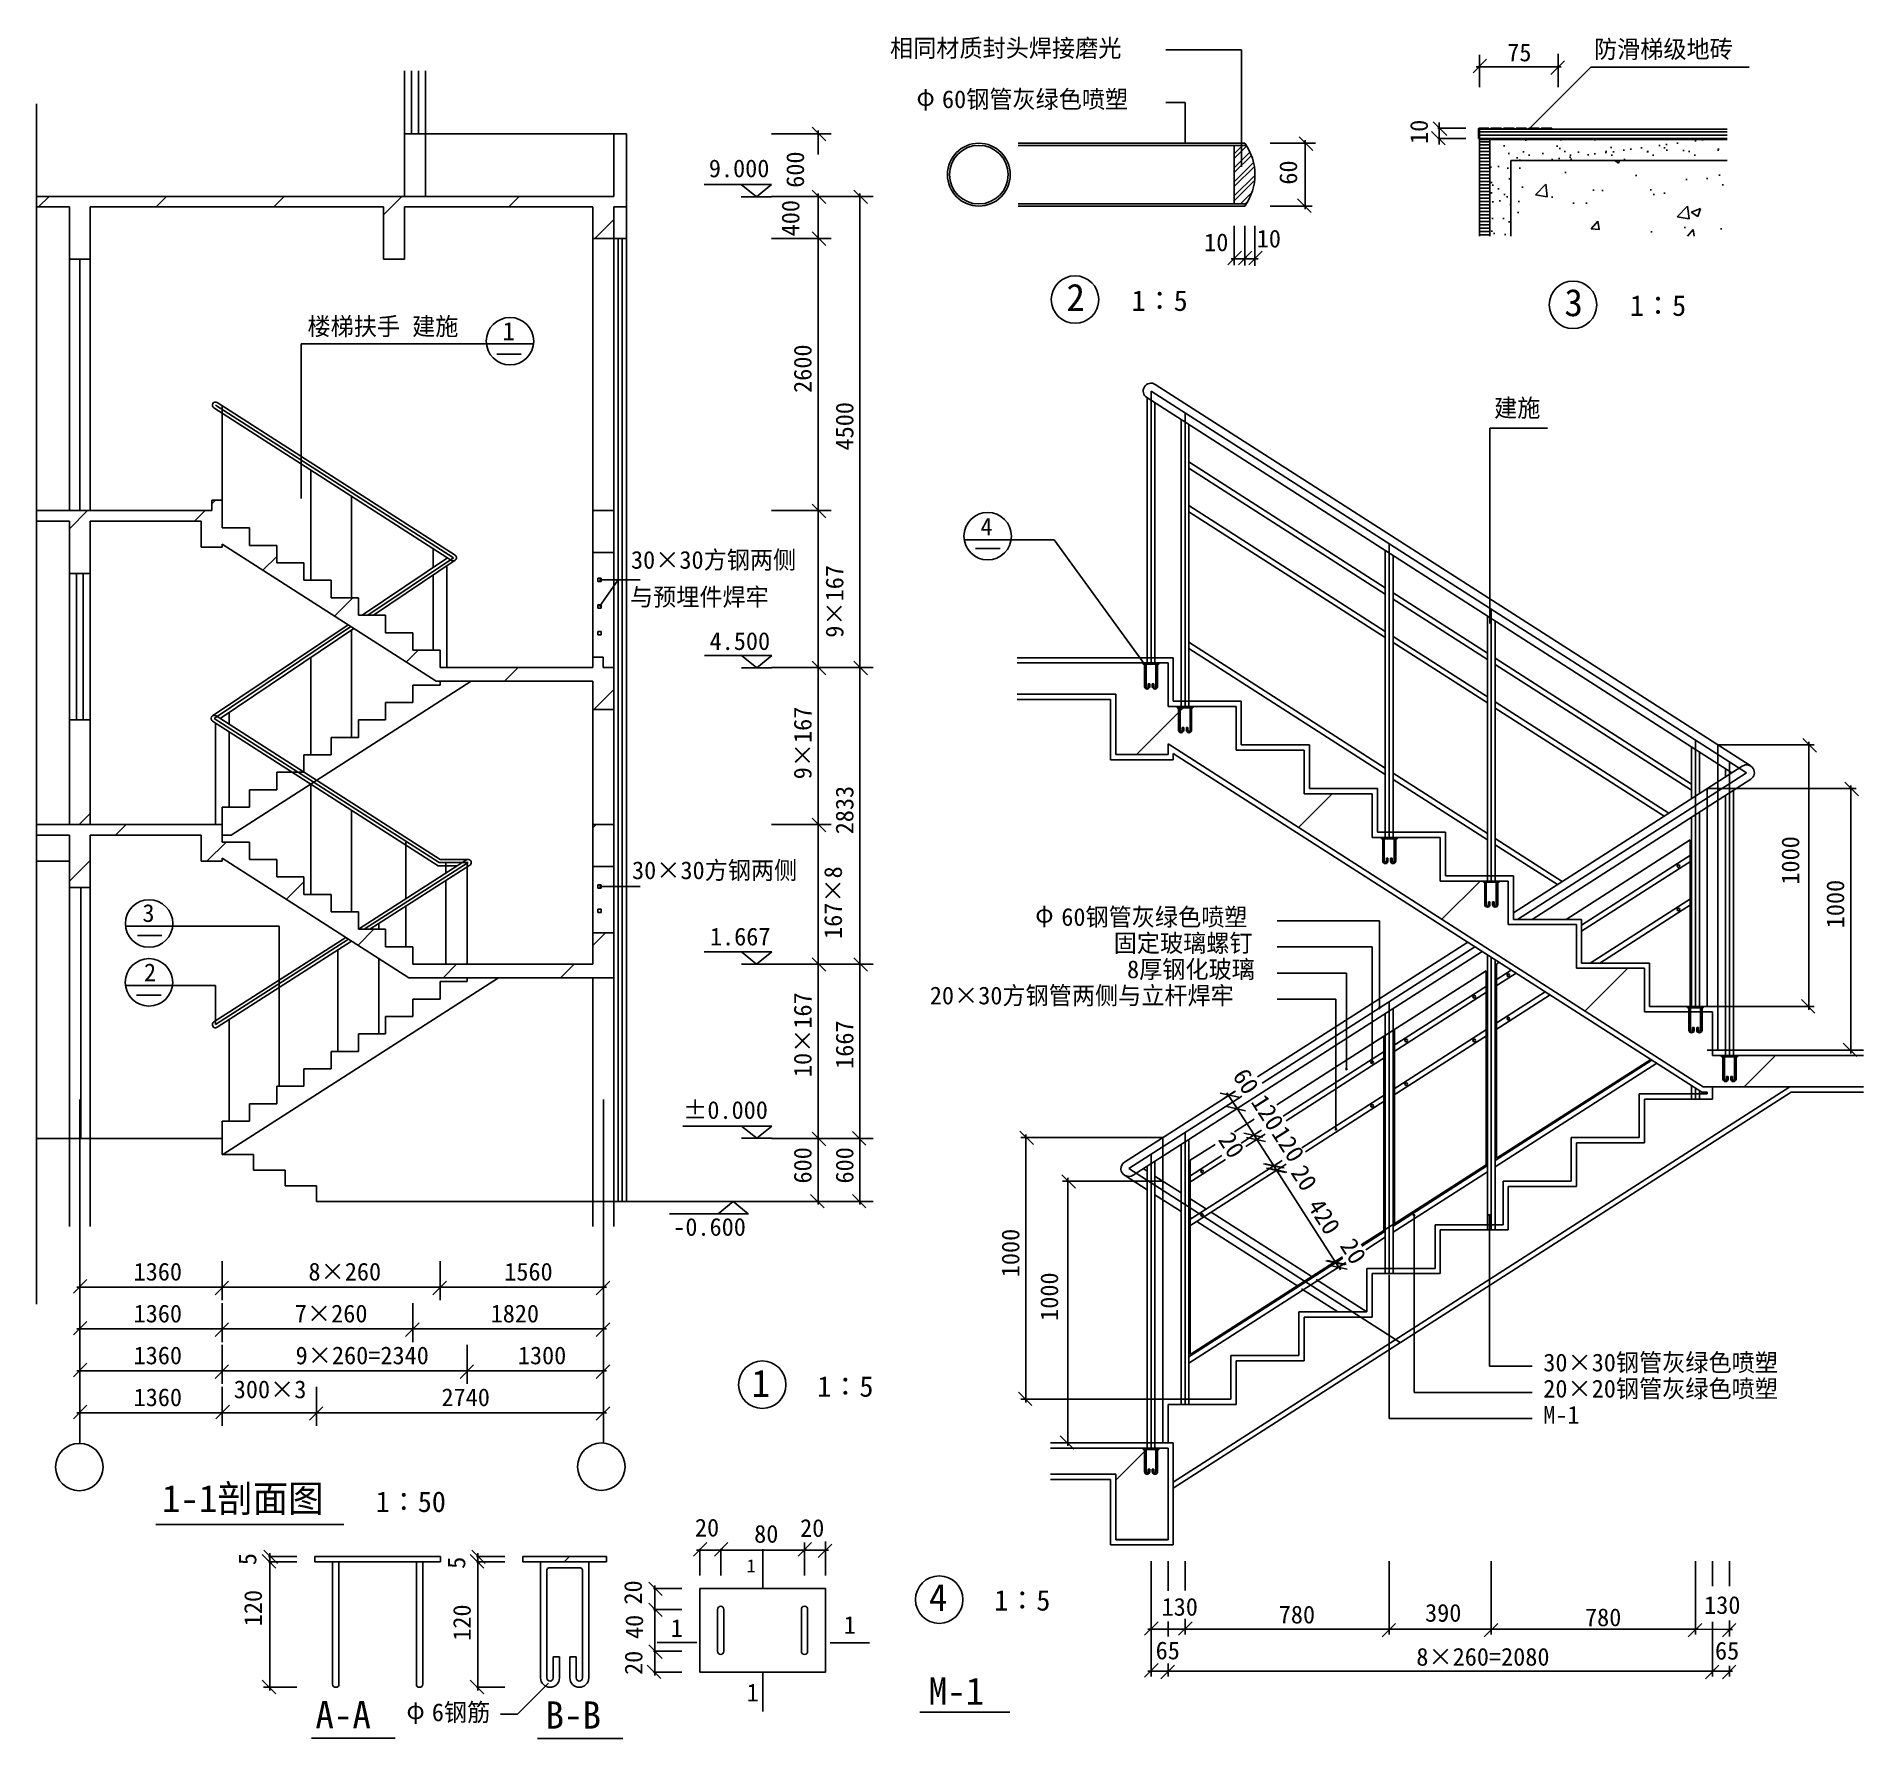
# Model space of a CAD drawing. Header units: metres. Extents: x 1285 to 18734, y 146 to 16403.
import ezdxf

# ---------------------------------------------------------------- set-up
doc = ezdxf.new("R2010")
doc.units = ezdxf.units.M
for name, color, linetype in [('AXIS', 3, 'Continuous'), ('DOTE', 1, 'Continuous'), ('PUB_DIM', 3, 'Continuous'), ('PUB_TEXT', 7, 'Continuous'), ('S_E_STAIR', 4, 'Continuous'), ('S_SURFACE', 6, 'Continuous'), ('WALL', 5, 'Continuous'), ('WINDOW', 2, 'Continuous'), ('填充', 7, 'Continuous'), ('看线', 253, 'Continuous'), ('粉刷线', 6, 'Continuous'), ('预埋件', 30, 'Continuous')]:
    doc.layers.add(name, color=color, linetype=linetype)
pattern_1 = [(45, (0, 0), (-561.266, 561.266), [])]
pattern_2 = [(45, (0, 0), (-1122.53, 1122.53), [])]

msp = doc.modelspace()

# ---------------------------------------------------------------- texts
for s, p in [('75', (15331.31, 16166.31)), ('10', (12436.93, 14352.7)), ('10', (12939.07, 14387.94)), ('1360', (2211.86, 4519.94)), ('8×260', (3881.86, 4519.94)), ('1560', (5751.86, 4519.94)), ('1360', (2211.86, 4119.94)), ('7×260', (3751.86, 4119.94)), ('1820', (5621.86, 4119.94)), ('1360', (2211.86, 3719.94)), ('9×260=2340', (3759.48, 3719.94)), ('1300', (5881.86, 3719.94)), ('300×3', (3168.6, 3395.72)), ('1360', (2211.86, 3319.94)), ('2740', (5152.33, 3319.94)), ('20', (7573.29, 2074.84)), ('80', (8138.92, 2015.33)), ('20', (8577.75, 2071.1))]:
    msp.add_text(s, height=170).set_placement(p)
for s, rotation, p in [('10', 90, (14573.52, 15377.2)), ('600', 90, (8615.53, 14958.15)), ('60', 90, (13324.92, 14988.15)), ('400', 90, (8570.75, 14494.58)), ('2600', 90, (8686.87, 12999.02)), ('4500', 90, (9086.87, 12449.02)), ('9×167', 90, (8991.02, 10660.59)), ('9×167', 90, (8686.87, 9307.94)), ('2833', 90, (9086.87, 8782.52)), ('1000', 90, (18120.77, 8301.71)), ('167×8', 90, (8977.26, 7782.96)), ('1000', 90, (18549.85, 7885.04)), ('10×167', 90, (8686.87, 6463.47)), ('1667', 90, (9086.87, 6542.04)), ('60', 302.66, (12702.42, 6474.77)), ('120', 302.66, (12878.83, 6225.88)), ('20', 302.66, (12564.78, 5865.11)), ('120', 302.66, (13074.57, 5924.61)), ('600', 90, (8686.87, 5446.63)), ('600', 90, (9086.87, 5446.63)), ('20', 302.66, (13257.75, 5551.08)), ('420', 302.66, (13417.4, 5232.12)), ('1000', 90, (10671.88, 4551.64)), ('20', 302.66, (13727.81, 4852.03)), ('1000', 90, (11042.34, 4134.96)), ('5', 90, (3384.28, 1801.05)), ('5', 90, (5379.58, 1766.07)), ('20', 90, (7066.68, 1424.5)), ('120', 90, (3437.93, 1217.55)), ('120', 90, (5432.75, 1078.8)), ('130', 360, (12030.1, 1318.13)), ('780', 360, (13149.28, 1244.39)), ('390', 360, (14546.66, 1260.93)), ('130', 360, (17211.84, 1335.63)), ('40', 90, (7078.62, 1095.51)), ('780', 360, (16074.25, 1218.12)), ('65', 360, (11973.49, 901.58)), ('65', 360, (17315.78, 899.01)), ('20', 90, (7071.97, 752.19)), ('8×260=2080', 360, (14463.18, 840.92))]:
    msp.add_text(s, height=170, rotation=rotation).set_placement(p)
at = {"layer": 'PUB_DIM'}
for s, p in [('9.000', (7706.13, 15058.98)), ('4.500', (7713.05, 10543.25)), ('1.667', (7716.54, 7720.89)), ('%%p0.000', (7460.75, 6063.97)), ('-0.600', (7366, 4947.26))]:
    msp.add_text(s, height=170, dxfattribs=at).set_placement(p)
at = {"layer": 'PUB_TEXT'}
for s, height, p in [('相同材质封头焊接磨光', 170, (9436.53, 16208.29)), ('防滑梯级地砖', 170, (16160.12, 16198.01)), ('φ', 170, (9688.95, 15741.28)), ('60钢管灰绿色喷塑', 170, (9932.72, 15719.25)), ('2', 260, (11121.12, 13781.92)), ('1∶5', 197, (11743.78, 13782.23)), ('3', 260, (15877.57, 13731.76)), ('1∶5', 197, (16504.09, 13734.83)), ('楼梯扶手 建施', 170, (3872.47, 13549.78)), ('1', 175, (5735.11, 13500.76)), ('建施', 170, (15206.08, 12770.04)), ('4', 170, (10300.57, 11636.93)), ('30×30方钢两侧', 170, (6962.25, 11319.26)), ('与预埋件焊牢', 170, (6953.08, 10964.9)), ('30×30方钢两侧', 170, (6972.3, 8354.06)), ('3', 170, (2296.18, 7945.54)), ('φ', 170, (10823.22, 7938.58)), ('60钢管灰绿色喷塑', 170, (11072.29, 7907.85)), ('固定玻璃螺钉', 170, (11573.45, 7657.85)), ('2', 170, (2311.38, 7378.83)), ('8厚钢化玻璃', 170, (11700.21, 7407.85)), ('20×30方钢管两侧与立杆焊牢', 170, (9816.46, 7157.85)), ('30×30钢管灰绿色喷塑', 170, (15675.65, 3652.1)), ('1', 260, (8114.24, 3409)), ('1∶5', 197, (8742.06, 3409.92)), ('20×20钢管灰绿色喷塑', 170, (15675.65, 3402.1)), ('M-1', 170, (15675.65, 3152.1)), ('1-1剖面图', 260, (2481.72, 2307.52)), ('1∶50', 197, (4524.48, 2308.74)), ('1', 125, (8067, 1731.1)), ('4', 260, (9807.91, 1363.38)), ('1∶5', 197, (10431.85, 1367.22)), ('1', 170, (7342.08, 1114.92)), ('1', 170, (8994.83, 1145.43)), ('M-1', 260, (9805.84, 468.08)), ('1', 170, (8067, 499.35)), ('A-A', 260, (3948.05, 242.47)), ('φ', 170, (4817.44, 330.88)), ('6钢筋', 170, (5060.35, 310.84)), ('B-B', 260, (6145.66, 239.83))]:
    msp.add_text(s, height=height, dxfattribs=at).set_placement(p)

# ---------------------------------------------------------------- blocks, each defined once
blk = doc.blocks.new('A$C554C3C67')
at = {"layer": '预埋件'}
for p, q in [((0, 100), (60, 100)), ((0, 95), (0, 100)), ((60, 95), (0, 95)), ((5, 95), (5, 10)), ((11, 95), (11, 10)), ((49, 95), (49, 10)), ((55, 95), (55, 10)), ((60, 100), (60, 95)), ((19, 10), (19, 20)), ((19, 20), (25, 20)), ((25, 10), (25, 20)), ((35, 10), (35, 20)), ((41, 20), (35, 20)), ((41, 10), (41, 20))]:
    blk.add_line(p, q, dxfattribs=at)
for centre, radius in [((15, 10), 10), ((15, 10), 4), ((45, 10), 10), ((45, 10), 4)]:
    blk.add_arc(centre, radius, 180, 0, dxfattribs=at)
blk = doc.blocks.new('_dimx')
blk.add_line((-150, 0), (150, 0))
blk.add_lwpolyline([(-340.73, -363.01), (305.31, 286.02)])

# ---------------------------------------------------------------- hatches: boundary and pattern name
h = msp.add_hatch()
h.set_pattern_fill('ANSI32', scale=100)
h.paths.add_polyline_path([(6729.1, 1834.22), (6729.1, 1884.22), (5929.1, 1884.22), (5929.1, 1834.22)])
at = {"layer": '填充'}
h = msp.add_hatch(dxfattribs=at)
h.set_pattern_fill('AN31C', scale=250)
h.set_pattern_definition(pattern_1)
h.paths.add_polyline_path([(4798.53, 14775.21), (6598.53, 14775.21), (6598.53, 14475.21), (6798.53, 14475.21), (6798.53, 14775.21), (6918.53, 14775.21), (6918.53, 15475.21), (6798.53, 15475.21), (6798.53, 14875.21), (1798.53, 14875.21), (1284.92, 14875.21), (1284.92, 14775.21), (1598.53, 14775.21), (1598.53, 14275.21), (1798.53, 14275.21), (1798.53, 14775.21), (4598.53, 14775.21), (4598.53, 14275.21), (4798.53, 14275.21)])
h = msp.add_hatch(dxfattribs=at)
h.set_pattern_fill('ANSI31', scale=400)
h.paths.add_polyline_path([(4998.53, 15475.21), (4798.53, 15475.21), (4798.53, 14875.21), (4998.53, 14875.21)])
h = msp.add_hatch(dxfattribs=at)
h.set_pattern_fill('ANSI32', scale=10)
h.paths.add_polyline_path([(12724.61, 14803.74), (12838.48, 14803.74, 0.3), (12838.48, 15363.74), (12724.61, 15363.74)])
h = msp.add_hatch(dxfattribs=at)
h.set_pattern_fill('LINE', scale=10)
h.paths.add_polyline_path([(17431.36, 15518.91), (15066.58, 15518.91), (15066.58, 15418.91), (15166.58, 15418.91), (17431.36, 15418.91)])
h = msp.add_hatch(dxfattribs=at)
h.set_pattern_fill('LINE', scale=10)
h.paths.add_polyline_path([(15166.58, 15418.91), (15066.58, 15418.91), (15066.58, 14495.22), (15166.58, 14495.22)])
h = msp.add_hatch(dxfattribs=at)
h.set_pattern_fill('AR-SAND', scale=5)
h.paths.add_polyline_path([(17431.36, 15418.91), (15166.58, 15418.91), (15166.58, 14495.22), (15366.58, 14495.22), (15366.58, 15218.91), (17431.36, 15218.91)])
h = msp.add_hatch(dxfattribs=at)
h.set_pattern_fill('AR-CONC', scale=5)
h.paths.add_polyline_path([(17431.36, 15218.91), (15366.58, 15218.91), (15366.58, 14495.22), (17431.36, 14495.22)])
h = msp.add_hatch(dxfattribs=at)
h.set_pattern_fill('ANSI31', scale=1000)
h.paths.add_polyline_path([(17431.36, 15218.91), (15366.58, 15218.91), (15366.58, 14495.22), (17431.36, 14495.22)])
h = msp.add_hatch(dxfattribs=at)
h.set_pattern_fill('ANSI31', scale=400)
h.paths.add_polyline_path([(6798.53, 14475.21), (6918.53, 14475.21), (6918.53, 14775.21), (6798.53, 14775.21)])
h = msp.add_hatch(dxfattribs=at)
h.set_pattern_fill('AN31C', scale=250)
h.set_pattern_definition(pattern_1)
h.paths.add_polyline_path([(3058.53, 11554.12), (5100.44, 10245.21), (6598.53, 10245.21), (6598.53, 9975.21), (6798.53, 9975.21), (6798.53, 10375.21), (6696.92, 10375.21), (6696.92, 10475.21), (6598.53, 10475.21), (6598.53, 10375.21), (5138.53, 10375.21), (5138.53, 10541.87), (4878.53, 10541.87), (4878.53, 10708.54), (4618.53, 10708.54), (4618.53, 10875.21), (4358.53, 10875.21), (4358.53, 11041.87), (4098.53, 11041.87), (4098.53, 11208.54), (3838.53, 11208.54), (3838.53, 11375.21), (3578.53, 11375.21), (3578.53, 11541.87), (3318.53, 11541.87), (3318.53, 11708.54), (3058.53, 11708.54), (3058.53, 11875.21), (3058.53, 11975.21), (2958.53, 11975.21), (2958.53, 11875.21), (1598.53, 11875.21), (1284.92, 11875.21), (1284.92, 11775.21), (1598.53, 11775.21), (1598.53, 11275.21), (1798.53, 11275.21), (1798.53, 11775.21), (2858.53, 11775.21), (2858.53, 11525.21), (3058.53, 11525.21)])
h = msp.add_hatch(dxfattribs=at)
h.set_pattern_fill('AN31C', scale=250)
h.set_pattern_definition(pattern_1)
h.paths.add_polyline_path([(6798.53, 11875.21), (6598.53, 11875.21), (6598.53, 11475.21), (6798.53, 11475.21)])
h = msp.add_hatch(dxfattribs=at)
h.set_pattern_fill('AN31C', scale=500)
h.set_pattern_definition(pattern_2)
h.paths.add_polyline_path([(14041.85, 8752.98), (14041.85, 9169.66), (13391.85, 9169.66), (13391.85, 9586.33), (12741.85, 9586.33), (12741.85, 10003.01), (12091.85, 10003.01), (12091.85, 10419.68), (10649.86, 10419.68), (10649.86, 10119.68), (11591.85, 10119.68), (11591.85, 9544.68), (12091.85, 9544.68), (12091.85, 9646.66), (17203.95, 6369.61), (18733.83, 6369.61), (18733.83, 6669.61), (17529.35, 6669.61), (17529.35, 6657.11), (17516.85, 6657.11), (17516.85, 6444.61, -1), (17466.85, 6444.61), (17466.85, 6469.61), (17481.85, 6469.61), (17481.85, 6444.61, 1), (17501.85, 6444.61), (17501.85, 6657.11), (17406.85, 6657.11), (17406.85, 6444.61, 1), (17426.85, 6444.61), (17426.85, 6469.61), (17441.85, 6469.61), (17441.85, 6444.61, -1), (17391.85, 6444.61), (17391.85, 6657.11), (17379.35, 6657.11), (17379.35, 6669.61), (17291.85, 6669.61), (17291.85, 7086.28), (16641.85, 7086.28), (16641.85, 7502.96), (15991.85, 7502.96), (15991.85, 7919.63), (15341.85, 7919.63), (15341.85, 8336.31), (14691.85, 8336.31), (14691.85, 8752.98)])
h = msp.add_hatch(dxfattribs=at)
h.set_pattern_fill('ANSI31', scale=400)
h.paths.add_polyline_path([(1598.53, 8875.21), (1798.53, 8875.21), (1798.53, 9875.21), (1598.53, 9875.21)])
h = msp.add_hatch(dxfattribs=at)
h.set_pattern_fill('AN31C', scale=250)
h.set_pattern_definition(pattern_1)
h.paths.add_polyline_path([(3058.53, 8875.21), (1598.53, 8875.21), (1284.92, 8875.21), (1284.92, 8775.21), (1598.53, 8775.21), (1598.53, 8275.21), (1798.53, 8275.21), (1798.53, 8775.21), (2858.53, 8775.21), (2858.53, 8525.21), (3058.53, 8525.21), (3058.53, 8554.18), (4840.44, 7412.21), (6798.53, 7412.21), (6798.53, 7842.21), (6598.53, 7842.21), (6598.53, 7542.21), (4878.53, 7542.21), (4878.53, 7708.83), (4618.53, 7708.83), (4618.53, 7875.46), (4358.53, 7875.46), (4358.53, 8042.08), (4098.53, 8042.08), (4098.53, 8208.71), (3838.53, 8208.71), (3838.53, 8375.33), (3578.53, 8375.33), (3578.53, 8541.96), (3318.53, 8541.96), (3318.53, 8708.58), (3058.53, 8708.58)])
h = msp.add_hatch(dxfattribs=at)
h.set_pattern_fill('AN31C', scale=250)
h.set_pattern_definition(pattern_1)
h.paths.add_polyline_path([(6798.53, 8875.21), (6598.53, 8875.21), (6598.53, 8475.21), (6798.53, 8475.21)])
h = msp.add_hatch(dxfattribs=at)
h.set_pattern_fill('AN31C', scale=500)
h.set_pattern_definition(pattern_2)
h.paths.add_polyline_path([(12091.85, 2919.53), (12004.35, 2919.53), (12004.35, 2907.03), (11991.85, 2907.03), (11991.85, 2694.53, -1), (11941.85, 2694.53), (11941.85, 2719.53), (11956.85, 2719.53), (11956.85, 2694.53, 1), (11976.85, 2694.53), (11976.85, 2907.03), (11881.85, 2907.03), (11881.85, 2694.53, 1), (11901.85, 2694.53), (11901.85, 2719.53), (11916.85, 2719.53), (11916.85, 2694.53, -1), (11866.85, 2694.53), (11866.85, 2907.03), (11854.35, 2907.03), (11854.35, 2919.53), (10970.24, 2919.53), (10970.24, 2669.53), (11591.85, 2669.53), (11591.85, 2044.68), (12091.85, 2044.68)])

# ---------------------------------------------------------------- linework, layer by layer
for p, q in [((10661.1, 15383.74), (12824.61, 15383.74)), ((10661.1, 15363.74), (12838.48, 15363.74)), ((12724.61, 15363.74), (12724.61, 14803.74)), ((15056.36, 15519.12), (15056.36, 15429.06)), ((15056.36, 15429.06), (15066.58, 15429.06)), ((15066.36, 15528.91), (15156.36, 15528.91)), ((15066.58, 15518.91), (15066.58, 14495.22)), ((15066.58, 15518.91), (17431.36, 15518.91)), ((15166.58, 15418.91), (15066.58, 15418.91)), ((15156.36, 15528.91), (15156.36, 15518.91)), ((15166.58, 15418.91), (15166.58, 14495.22)), ((15166.58, 15418.91), (17431.36, 15418.91)), ((15176.36, 15528.91), (15276.36, 15528.91)), ((15176.36, 15528.91), (15176.36, 15518.91)), ((15276.36, 15528.91), (15276.36, 15518.91)), ((15296.36, 15528.91), (15396.36, 15528.91)), ((15296.36, 15528.91), (15296.36, 15518.91)), ((15396.36, 15528.91), (15396.36, 15518.91)), ((15416.36, 15528.91), (15416.36, 15518.91)), ((15416.36, 15528.91), (15516.36, 15528.91)), ((15516.36, 15528.91), (15516.36, 15518.91)), ((15536.36, 15528.91), (15536.36, 15518.91)), ((15536.36, 15528.91), (15636.36, 15528.91)), ((15636.36, 15528.91), (15636.36, 15518.91)), ((15656.36, 15528.91), (15756.36, 15528.91)), ((15656.36, 15528.91), (15656.36, 15518.91)), ((15756.36, 15528.91), (15756.36, 15518.91)), ((15366.58, 15218.91), (17431.36, 15218.91)), ((15366.58, 15218.91), (15366.58, 14495.22)), ((8304.22, 14989.5), (7660.23, 14989.5)), ((8015.32, 14989.51), (8159.77, 14872.62)), ((8015.32, 14872.62), (8304.22, 14872.62)), ((8159.77, 14872.62), (8304.22, 14989.5)), ((10661.1, 14803.74), (12838.48, 14803.74)), ((10661.1, 14783.74), (12824.61, 14783.74)), ((5679.92, 13369.12), (5912.8, 13369.12)), ((10254.25, 11513.07), (10487.12, 11513.07)), ((8307.31, 10490.36), (7663.32, 10490.36)), ((8018.41, 10490.37), (8162.86, 10373.48)), ((8162.86, 10373.48), (8307.31, 10490.36)), ((8018.4, 10373.48), (8307.31, 10373.48)), ((15391.85, 8033.69), (17576.37, 9434.05)), ((15569.87, 7969.63), (17657.32, 9307.77)), ((17416.85, 6669.61), (17416.85, 9153.62)), ((17491.85, 6669.61), (17491.85, 9201.7)), ((17091.85, 7136.28), (17091.85, 8945.28)), ((17166.85, 7136.28), (17166.85, 8993.36)), ((16041.85, 7915.84), (17091.85, 8588.93)), ((16041.85, 7856.45), (17091.85, 8529.54)), ((16124.3, 7552.96), (17091.85, 8173.19)), ((16216.95, 7552.96), (17091.85, 8113.8)), ((2249.5, 7815.77), (2482.38, 7815.77)), ((12946.33, 6466.02), (14953.62, 7752.77)), ((8306.59, 7660.41), (7662.6, 7660.41)), ((8017.69, 7660.41), (8162.14, 7543.53)), ((8017.69, 7543.53), (8306.59, 7543.53)), ((8162.14, 7543.53), (8306.59, 7660.41)), ((11757.32, 5525.64), (15092.59, 7663.68)), ((15141.85, 5002.91), (15141.85, 7632.1)), ((15216.85, 5002.91), (15216.85, 7584.03)), ((14241.85, 6761.97), (15141.85, 7338.91)), ((15216.85, 7386.98), (15370.54, 7485.5)), ((15216.85, 7327.59), (15416.86, 7455.81)), ((2241.07, 7247.21), (2473.95, 7247.21)), ((14241.85, 6702.58), (15141.85, 7279.52)), ((15216.85, 6971.25), (15694.81, 7277.64)), ((15216.85, 6911.85), (15741.13, 7247.94)), ((14166.85, 4586.23), (14166.85, 7070.24)), ((14241.85, 4586.23), (14241.85, 7118.32)), ((14241.85, 6346.23), (15141.85, 6923.17)), ((14241.85, 6286.84), (15141.85, 6863.78)), ((13191.29, 6088.53), (14166.85, 6713.89)), ((13218.68, 6046.69), (14166.85, 6654.5)), ((16713.17, 6624.82), (15216.85, 5665.62)), ((16759.49, 6595.13), (15216.85, 5606.23)), ((11676.37, 5651.93), (12734.75, 6330.39)), ((13370.93, 5787.94), (14166.85, 6298.16)), ((17091.85, 6252.93), (17091.85, 6382.08)), ((17166.85, 6252.93), (17166.85, 6334)), ((13405.78, 5750.89), (14166.85, 6238.76)), ((8307.47, 5995.8), (7456.3, 5995.8)), ((8018.58, 5995.81), (8163.02, 5878.92)), ((8163.02, 5878.92), (8307.47, 5995.8)), ((12790.79, 5831.79), (12983.37, 5955.24)), ((8018.57, 5878.92), (8307.47, 5878.92)), ((12216.85, 3336.21), (12216.85, 5820.22)), ((12291.85, 3336.21), (12291.85, 5868.3)), ((12834.43, 5800.37), (13018.92, 5918.64)), ((11891.85, 2919.53), (11891.85, 5611.88)), ((11966.85, 2919.53), (11966.85, 5659.96)), ((12291.85, 5511.95), (12605.25, 5712.85)), ((12291.85, 5452.56), (12640.19, 5675.86)), ((12291.85, 5096.21), (13182.03, 5666.85)), ((12291.85, 5036.82), (13219.17, 5631.27)), ((15141.85, 5617.55), (14241.85, 5040.61)), ((15141.85, 5558.15), (14241.85, 4981.22)), ((8082.89, 5274.8), (7793.99, 5274.8)), ((7938.44, 5274.8), (7793.99, 5157.92)), ((8082.89, 5157.91), (7938.44, 5274.8)), ((7331.52, 5157.92), (8083.8, 5157.92)), ((14166.85, 4992.53), (13941.49, 4848.07)), ((14166.85, 4933.14), (13980.63, 4813.77)), ((13761.54, 4732.72), (12291.85, 3790.59)), ((13788.96, 4690.9), (12291.85, 3731.2)), ((2424.17, 2188.08), (4219.58, 2188.08)), ((8220.74, 1955.16), (8220.74, 1577.82)), ((3943.01, 1884.22), (5143.01, 1884.22)), ((3943.01, 1884.22), (3943.01, 1834.22)), ((3943.01, 1834.22), (5143.01, 1834.22)), ((4113.01, 664.22), (4113.01, 1834.22)), ((4173.01, 664.22), (4173.01, 1834.22)), ((4913.01, 664.22), (4913.01, 1834.22)), ((4973.01, 664.22), (4973.01, 1834.22)), ((5143.01, 1834.22), (5143.01, 1884.22)), ((5929.1, 1884.22), (6729.1, 1884.22)), ((5929.1, 1884.22), (5929.1, 1834.22)), ((5929.1, 1834.22), (6729.1, 1834.22)), ((6099.1, 724.22), (6099.1, 1834.22)), ((6159.1, 724.22), (6159.1, 1754.22)), ((6179.1, 1774.22), (6479.1, 1774.22)), ((6499.1, 724.22), (6499.1, 1754.22)), ((6559.1, 724.22), (6559.1, 1834.22)), ((6729.1, 1834.22), (6729.1, 1884.22)), ((7619.77, 1578.29), (7619.77, 778.29)), ((8819.77, 1578.29), (7619.77, 1578.29)), ((8819.77, 778.29), (8819.77, 1578.29)), ((7213.03, 1062.01), (7590.37, 1062.01)), ((8864.54, 1060.04), (9241.88, 1060.04)), ((6219.1, 924.22), (6279.1, 924.22)), ((6219.1, 724.22), (6219.1, 924.22)), ((6279.1, 724.22), (6279.1, 924.22)), ((6439.1, 924.22), (6379.1, 924.22)), ((6379.1, 724.22), (6379.1, 924.22)), ((6439.1, 724.22), (6439.1, 924.22)), ((7619.77, 778.29), (8819.77, 778.29)), ((8223.34, 779.33), (8223.34, 401.99)), ((9721.78, 395.58), (10579.61, 395.58)), ((3912.51, 149.25), (4709.38, 149.25)), ((6070.4, 145.62), (6885.41, 145.62))]:
    msp.add_line(p, q)
for centre, radius, start, end in [((12413.39, 15083.74), 509.02, 323.89, 36.11), ((15066.36, 15518.91), 10, 90, 181.2), ((11716.85, 5588.78), 75, 122.66, 302.66), ((6179.1, 1754.22), 20, 90, 180), ((6479.1, 1754.22), 20, 0, 90), ((7819.77, 1378.29), 30, 0, 180), ((8619.77, 1378.29), 30, 0, 180), ((7819.77, 978.29), 30, 180, 0), ((8619.77, 978.29), 30, 180, 0), ((6189.1, 724.22), 90, 180, 0), ((6189.1, 724.22), 30, 180, 0), ((6469.1, 724.22), 90, 180, 0), ((6469.1, 724.22), 30, 180, 0), ((4143.01, 664.22), 30, 180, 0), ((4943.01, 664.22), 30, 180, 0)]:
    msp.add_arc(centre, radius, start, end)
at = {"layer": 'AXIS'}
for p, q in [((1698.53, 4011.02), (1698.53, 3160.36)), ((6698.53, 4011.02), (6698.53, 3160.36))]:
    msp.add_line(p, q, dxfattribs=at)
at = {"layer": 'DOTE'}
for p, q in [((11929.35, 10419.68), (11929.35, 13016.82)), ((11929.35, 13016.82), (17616.85, 9370.91)), ((12254.35, 10003.01), (12254.35, 12808.48)), ((14204.35, 8752.98), (14204.35, 11558.46)), ((15179.35, 8336.31), (15179.35, 10933.44)), ((17129.35, 7136.28), (17129.35, 9675.12)), ((17341.85, 7136.28), (17341.85, 9636.28)), ((17454.35, 6669.61), (17454.35, 9466.79)), ((15430.9, 7969.63), (17616.85, 9370.91)), ((17241.85, 7136.28), (17241.85, 9219.61)), ((12991.63, 6405.97), (15023.1, 7708.22)), ((15179.35, 5002.91), (15179.35, 7608.06)), ((14204.35, 4586.23), (14204.35, 7183.37)), ((17129.35, 6252.93), (17129.35, 6358.04)), ((11716.85, 5588.78), (12796.5, 6280.88)), ((12254.35, 3336.21), (12254.35, 5933.34)), ((12041.85, 3386.21), (12041.85, 5886.21)), ((14307.92, 3927.81), (11716.85, 5588.78)), ((11929.35, 2919.53), (11929.35, 5725.01))]:
    msp.add_line(p, q, dxfattribs=at)
at = {"layer": 'PUB_DIM'}
for p, q in [((15066.36, 15918.91), (15066.36, 16228.6)), ((15816.58, 15918.91), (15816.58, 16237.01)), ((15816.53, 16113.13), (15066.41, 16113.13)), ((14680.67, 15372.31), (14680.67, 15582.34)), ((8305.84, 15475.21), (8874.37, 15475.21)), ((8749.37, 15474.71), (8749.37, 15277.79)), ((13067.28, 15383.74), (13499.57, 15383.74)), ((13400.62, 15383.69), (13400.62, 14783.79)), ((14937.62, 15527.23), (14668.17, 15527.23)), ((14937.62, 15429.06), (14668.17, 15429.06)), ((8305.84, 14875.21), (9274.37, 14875.21)), ((8305.84, 14875.21), (8874.37, 14875.21)), ((8305.84, 14875.21), (8874.37, 14875.21)), ((8749.37, 14875.71), (8749.37, 14895.65)), ((8749.37, 14874.71), (8749.37, 14475.71)), ((9149.37, 14874.71), (9149.37, 10375.71)), ((13067.28, 14783.74), (13467.63, 14783.74)), ((12724.61, 14596.01), (12724.61, 14220.35)), ((12824.61, 14596.01), (12824.61, 14216.24)), ((12824.61, 14596.01), (12824.61, 14216.24)), ((12922.41, 14596.01), (12922.41, 14212.12)), ((8305.84, 14475.21), (8874.37, 14475.21)), ((8305.84, 14475.21), (8874.37, 14475.21)), ((8749.37, 14474.71), (8749.37, 11875.71)), ((12824.56, 14280.32), (12724.66, 14280.32)), ((12922.36, 14280.32), (12824.66, 14280.32)), ((3812.67, 11990.1), (3812.67, 13466.92)), ((3812.67, 13466.92), (5658.29, 13466.92)), ((5158.29, 13466.92), (6031.9, 13466.92)), ((15165.03, 10794.74), (15165.03, 12663.42)), ((15165.03, 12663.42), (15715.27, 12663.42)), ((8305.84, 11875.21), (8874.37, 11875.21)), ((8305.84, 11875.21), (8874.37, 11875.21)), ((8749.37, 11874.71), (8749.37, 10375.71)), ((10143.89, 11594.71), (10643.89, 11594.71)), ((11005.01, 11594.71), (10643.89, 11594.71)), ((11866.85, 10407.18), (11005.01, 11594.71)), ((6661.92, 10958.55), (6838.53, 11212.89)), ((6661.92, 11212.89), (7051.11, 11212.89)), ((8305.84, 10375.21), (9274.37, 10375.21)), ((8305.84, 10375.21), (8874.37, 10375.21)), ((8305.84, 10375.21), (8874.37, 10375.21)), ((8305.84, 10375.21), (9274.37, 10375.21)), ((8749.37, 10374.71), (8749.37, 8875.71)), ((9149.37, 10374.71), (9149.37, 7542.71)), ((17341.99, 9636.28), (18263.08, 9636.28)), ((18213.08, 9636.08), (18213.08, 7136.48)), ((17241.85, 9219.61), (18663.08, 9219.61)), ((18613.08, 9219.41), (18613.08, 6719.81)), ((8305.84, 8875.21), (8874.37, 8875.21)), ((8305.84, 8875.21), (8874.37, 8875.21)), ((8749.37, 8874.71), (8749.37, 7542.71)), ((6661.92, 8284.25), (7051.11, 8284.25)), ((2136.83, 7905.69), (3603.4, 7905.69)), ((3603.4, 6375.31), (3603.4, 7905.69)), ((8305.84, 7542.21), (9274.37, 7542.21)), ((8305.84, 7542.21), (8874.37, 7542.21)), ((8305.84, 7542.21), (8874.37, 7542.21)), ((8305.84, 7542.21), (9274.37, 7542.21)), ((8749.37, 7541.71), (8749.37, 5875.71)), ((9149.37, 7541.71), (9149.37, 5875.71)), ((2136.83, 7337.79), (2993.53, 7337.79)), ((2993.53, 6964.59), (2993.53, 7337.79)), ((17341.99, 7136.28), (18263.08, 7136.28)), ((17241.85, 6719.61), (18663.08, 6719.61)), ((12726.67, 6325.21), (12628.32, 6262.16)), ((12751.26, 6163.03), (12670.52, 6288.98)), ((1698.53, 6249.23), (1698.53, 2970.05)), ((6698.53, 6249.23), (6698.53, 2970.05)), ((12807.62, 6198.93), (12709.27, 6135.88)), ((12807.62, 6198.93), (12709.27, 6135.88)), ((12913.16, 5910.47), (12751.47, 6162.69)), ((12969.53, 5946.37), (12871.17, 5883.32)), ((12969.53, 5946.37), (12871.17, 5883.32)), ((8305.84, 5875.21), (9274.37, 5875.21)), ((8305.84, 5875.21), (9274.37, 5875.21)), ((8305.84, 5875.21), (8874.37, 5875.21)), ((8305.84, 5875.21), (8874.37, 5875.21)), ((8749.37, 5874.71), (8749.37, 5275.71)), ((9149.37, 5874.71), (9149.37, 5275.71)), ((12042.8, 5886.21), (10685.12, 5886.21)), ((10735.12, 5886.01), (10735.12, 3386.41)), ((12996.51, 5904.27), (12898.16, 5841.22)), ((12996.51, 5904.27), (12898.16, 5841.22)), ((12940.14, 5868.38), (12913.37, 5910.13)), ((13102.04, 5615.81), (12940.36, 5868.04)), ((13158.41, 5651.71), (13060.06, 5588.66)), ((13185.4, 5609.62), (13087.04, 5546.57)), ((13185.4, 5609.62), (13087.04, 5546.57)), ((13129.03, 5573.72), (13102.26, 5615.48)), ((12043.15, 5469.53), (11085.12, 5469.53)), ((11135.12, 5469.33), (11135.12, 2969.73)), ((13695.24, 4690.45), (13129.24, 5573.38)), ((7700.67, 5275.21), (8305.84, 5275.21)), ((8305.84, 5275.21), (9274.37, 5275.21)), ((8305.84, 5275.21), (8874.37, 5275.21)), ((13751.6, 4726.35), (13653.25, 4663.3)), ((13751.6, 4726.35), (13653.25, 4663.3)), ((1698.53, 4705.16), (1698.53, 4332.44)), ((3058.53, 4705.16), (3058.53, 4332.44)), ((3058.53, 4705.16), (3058.53, 4332.44)), ((5138.53, 4705.16), (5138.53, 4332.44)), ((5138.53, 4705.16), (5138.53, 4332.44)), ((6698.53, 4705.16), (6698.53, 4332.44)), ((13778.59, 4684.25), (13680.23, 4621.2)), ((13722.22, 4648.36), (13695.45, 4690.11)), ((3058.03, 4457.44), (1699.03, 4457.44)), ((5138.03, 4457.44), (3059.03, 4457.44)), ((6698.03, 4457.44), (5139.03, 4457.44)), ((1698.53, 4305.16), (1698.53, 3932.44)), ((3058.53, 4305.16), (3058.53, 3932.44)), ((3058.53, 4305.16), (3058.53, 3932.44)), ((4878.53, 4305.16), (4878.53, 3932.44)), ((4878.53, 4305.16), (4878.53, 3932.44)), ((6698.53, 4305.16), (6698.53, 3932.44)), ((3058.03, 4057.44), (1699.03, 4057.44)), ((4878.03, 4057.44), (3059.03, 4057.44)), ((6698.03, 4057.44), (4879.03, 4057.44)), ((1698.53, 3905.16), (1698.53, 3532.44)), ((3058.53, 3905.16), (3058.53, 3532.44)), ((3058.53, 3905.16), (3058.53, 3532.44)), ((5398.53, 3905.16), (5398.53, 3532.44)), ((5398.53, 3905.16), (5398.53, 3532.44)), ((6698.53, 3905.16), (6698.53, 3532.44)), ((1698.53, 3505.16), (1698.53, 3132.44)), ((3058.03, 3657.44), (1699.03, 3657.44)), ((3058.53, 3505.16), (3058.53, 3132.44)), ((3058.53, 3505.16), (3058.53, 3132.44)), ((5398.03, 3657.44), (3059.03, 3657.44)), ((3958.53, 3505.16), (3958.53, 3132.44)), ((3958.53, 3505.16), (3958.53, 3132.44)), ((6698.03, 3657.44), (5399.03, 3657.44)), ((6698.53, 3505.16), (6698.53, 3132.44)), ((12042.8, 3386.21), (10685.12, 3386.21)), ((3058.03, 3257.44), (1699.03, 3257.44)), ((3958.03, 3257.44), (3059.03, 3257.44)), ((6698.03, 3257.44), (3959.03, 3257.44)), ((12043.15, 2969.53), (11085.12, 2969.53)), ((7619.77, 1702.32), (7619.77, 1958.18)), ((7619.82, 1945.68), (7819.72, 1945.68)), ((7819.77, 1702.32), (7819.77, 1958.18)), ((7819.77, 1702.32), (7819.77, 1958.18)), ((7819.82, 1945.68), (8619.72, 1945.68)), ((8619.77, 1702.32), (8619.77, 2019.04)), ((8619.77, 1702.32), (8619.77, 1958.18)), ((8619.82, 1945.68), (8819.72, 1945.68)), ((8819.77, 1702.32), (8819.77, 2026.49)), ((3772.57, 1884.22), (3499.74, 1884.22)), ((3772.57, 1834.22), (3499.74, 1834.22)), ((3772.57, 1834.22), (3499.74, 1834.22)), ((3512.24, 1834.27), (3512.24, 1884.17)), ((3512.24, 634.27), (3512.24, 1834.17)), ((5758.66, 1884.22), (5485.83, 1884.22)), ((5758.66, 1834.22), (5485.83, 1834.22)), ((5758.66, 1834.22), (5485.83, 1834.22)), ((5498.33, 1834.27), (5498.33, 1884.17)), ((5498.33, 634.27), (5498.33, 1834.17)), ((11929.35, 1840.78), (11929.32, 738.21)), ((11929.35, 1840.78), (11929.33, 1138.21)), ((12091.81, 1840.78), (12091.81, 1554.76)), ((12254.31, 1840.78), (12254.3, 1557.92)), ((14204.28, 1840.73), (14204.27, 1138.16)), ((14204.28, 1840.73), (14204.27, 1138.16)), ((15179.28, 1840.71), (15179.26, 1138.14)), ((15179.28, 1840.71), (15179.26, 1138.14)), ((17129.25, 1840.67), (17129.23, 1138.1)), ((17129.25, 1840.67), (17129.23, 1138.1)), ((17291.74, 1840.67), (17291.74, 1600.68)), ((17454.15, 1840.67), (17454.14, 1600.68)), ((7449.33, 1578.29), (7176.5, 1578.29)), ((7189, 1378.34), (7189, 1578.24)), ((7449.33, 1378.29), (7176.5, 1378.29)), ((7449.33, 1378.29), (7176.5, 1378.29)), ((7189, 978.34), (7189, 1378.24)), ((12091.8, 1264.05), (12091.8, 1118.54)), ((12254.3, 1288.28), (12254.3, 1138.2)), ((17291.73, 1259.36), (17291.72, 738.09)), ((17454.14, 1271.3), (17454.13, 1120.24)), ((11929.53, 1188.21), (12254.1, 1188.2)), ((12254.5, 1188.2), (14204.07, 1188.16)), ((14204.47, 1188.16), (15179.06, 1188.14)), ((15179.46, 1188.14), (17129.04, 1188.1)), ((17129.44, 1188.1), (17454.13, 1188.09)), ((7449.33, 978.29), (7176.5, 978.29)), ((7449.33, 978.29), (7176.5, 978.29)), ((7189, 778.34), (7189, 978.24)), ((7449.33, 778.29), (7176.5, 778.29)), ((11929.53, 788.21), (12091.59, 788.2)), ((12091.79, 861.96), (12091.79, 738.2)), ((12091.99, 788.2), (17291.52, 788.09)), ((17291.92, 788.09), (17453.93, 788.09)), ((17454.13, 838.9), (17454.13, 738.09)), ((3772.57, 634.22), (3453.76, 634.22)), ((5758.66, 634.22), (5485.83, 634.22))]:
    msp.add_line(p, q, dxfattribs=at)
for centre in [(11203.58, 13890.44), (15960.03, 13840.28), (5806.81, 13492.77), (10369.56, 11630.43), (2359.91, 7930.54), (2358.56, 7368.18), (8216.35, 3525.02), (6679.24, 2741.57), (1693.27, 2738.06), (9906.5, 1471.9)]:
    msp.add_circle(centre, 226.64, dxfattribs=at)
msp.add_arc((17616.85, 9370.91), 75, 302.66, 122.66, dxfattribs=at)
at = {"layer": 'PUB_TEXT'}
for p, q in [((12069.53, 16274.45), (12794.67, 16274.45)), ((12794.67, 15159.24), (12794.67, 16274.45)), ((15546.76, 15528.91), (16128.73, 16110.88)), ((16128.73, 16110.88), (17642.23, 16110.88)), ((12255.86, 15774.45), (12069.53, 15774.45)), ((12255.86, 15383.74), (12255.86, 15774.45)), ((13135.69, 7956.86), (14110.6, 7956.86)), ((14110.6, 7956.86), (14110.6, 7123.27)), ((13135.69, 7706.86), (14041.85, 7706.86)), ((14041.85, 7706.86), (14041.85, 6604.07)), ((13135.69, 7456.86), (13795.68, 7456.86)), ((13795.68, 7456.86), (13795.68, 6540.67)), ((13135.69, 7206.86), (13695.68, 7206.86)), ((13695.68, 7206.86), (13695.68, 5965.67)), ((14442.07, 5143.04), (14442.07, 3451.12)), ((15161.32, 5143.04), (15161.32, 3701.12)), ((14204.35, 4573.73), (14204.35, 3201.12)), ((15569.95, 3701.12), (15161.32, 3701.12)), ((15569.95, 3451.12), (14442.07, 3451.12)), ((15569.95, 3201.12), (14204.35, 3201.12)), ((5878.32, 377.22), (6175.17, 674.33)), ((5714.94, 377.22), (5878.32, 377.22))]:
    msp.add_line(p, q, dxfattribs=at)
for points in [[(14104.04, 7123.27, 1), (14117.16, 7123.27, 1)], [(13789.12, 6540.67, 1), (13802.25, 6540.67, 1)], [(13689.12, 5965.67, 1), (13702.25, 5965.67, 1)], [(14435.51, 5143.04, 1), (14448.64, 5143.04, 1)], [(15154.75, 5143.04, 1), (15167.88, 5143.04, 1)]]:
    msp.add_lwpolyline(points, format="xyb", close=True, dxfattribs=at)
at = {"layer": 'S_E_STAIR'}
for p, q in [((3143.41, 8775.21), (5436.61, 10245.21)), ((4878.53, 10041.87), (4878.53, 10208.54)), ((4878.53, 10208.54), (5138.53, 10208.54)), ((4618.53, 9875.21), (4618.53, 10041.87)), ((4618.53, 10041.87), (4878.53, 10041.87)), ((4358.53, 9708.54), (4358.53, 9875.21)), ((4358.53, 9875.21), (4618.53, 9875.21)), ((4098.53, 9541.87), (4098.53, 9708.54)), ((4098.53, 9708.54), (4358.53, 9708.54)), ((3838.53, 9375.21), (3838.53, 9541.87)), ((3838.53, 9541.87), (4098.53, 9541.87)), ((3578.53, 9208.54), (3578.53, 9375.21)), ((3578.53, 9375.21), (3838.53, 9375.21)), ((3318.53, 9208.54), (3578.53, 9208.54)), ((3318.53, 9041.87), (3318.53, 9208.54)), ((3058.53, 9041.87), (3318.53, 9041.87)), ((3058.53, 8875.21), (3058.53, 9041.87)), ((3143.41, 8775.21), (3058.53, 8775.21)), ((3065.43, 5725.21), (5696.62, 7412.21)), ((5138.53, 7208.81), (5138.53, 7375.51)), ((5138.53, 7375.51), (5398.53, 7375.51)), ((5398.53, 7412.21), (5398.53, 7375.51)), ((4878.53, 7042.11), (4878.53, 7208.81)), ((4878.53, 7208.81), (5138.53, 7208.81)), ((4618.53, 6875.41), (4618.53, 7042.11)), ((4618.53, 7042.11), (4878.53, 7042.11)), ((4358.53, 6708.71), (4358.53, 6875.41)), ((4358.53, 6875.41), (4618.53, 6875.41)), ((4098.53, 6708.71), (4358.53, 6708.71)), ((4098.53, 6542.01), (4098.53, 6708.71)), ((3838.53, 6375.31), (3838.53, 6542.01)), ((3838.53, 6542.01), (4098.53, 6542.01)), ((3578.53, 6208.61), (3578.53, 6375.31)), ((3578.53, 6375.31), (3838.53, 6375.31)), ((3318.53, 6208.61), (3578.53, 6208.61)), ((3318.53, 6041.91), (3318.53, 6208.61)), ((3058.53, 6041.91), (3318.53, 6041.91)), ((3058.53, 5875.21), (3058.53, 6041.91))]:
    msp.add_line(p, q, dxfattribs=at)
at = {"layer": 'S_SURFACE'}
for p, q in [((12141.85, 10469.68), (10649.86, 10469.68)), ((12141.85, 10053.01), (12141.85, 10469.68)), ((11541.85, 10069.68), (10649.86, 10069.68)), ((11541.85, 10069.68), (11541.85, 9494.68)), ((12791.85, 10053.01), (12141.85, 10053.01)), ((12791.85, 9636.33), (12791.85, 10053.01)), ((13441.85, 9636.33), (12791.85, 9636.33)), ((13441.85, 9219.66), (13441.85, 9636.33)), ((11541.85, 9494.68), (12141.85, 9494.68)), ((12141.85, 9555.22), (17189.3, 6319.61)), ((12141.85, 9555.22), (12141.85, 9494.68)), ((14091.85, 9219.66), (13441.85, 9219.66)), ((14091.85, 8802.98), (14091.85, 9219.66)), ((14741.85, 8802.98), (14091.85, 8802.98)), ((14741.85, 8386.31), (14741.85, 8802.98)), ((15391.85, 8386.31), (14741.85, 8386.31)), ((15391.85, 7969.63), (15391.85, 8386.31)), ((16041.85, 7969.63), (15391.85, 7969.63)), ((16041.85, 7552.96), (16041.85, 7969.63)), ((16691.85, 7552.96), (16041.85, 7552.96)), ((16691.85, 7136.28), (16691.85, 7552.96)), ((16691.85, 7136.28), (17341.85, 7136.28)), ((17341.85, 6719.61), (17341.85, 7136.28)), ((17341.85, 6719.61), (18733.83, 6719.61)), ((12141.85, 2535.85), (18044.4, 6319.61)), ((16591.85, 6302.93), (17241.85, 6302.93)), ((16591.85, 5886.26), (16591.85, 6302.93)), ((17189.3, 6319.61), (17241.85, 6319.61)), ((17241.85, 6302.93), (17241.85, 6319.61)), ((18044.4, 6319.61), (18733.83, 6319.61)), ((15941.85, 5886.26), (16591.85, 5886.26)), ((15941.85, 5469.58), (15941.85, 5886.26)), ((15291.85, 5469.58), (15941.85, 5469.58)), ((15291.85, 5052.91), (15291.85, 5469.58)), ((14641.85, 5052.91), (15291.85, 5052.91)), ((14641.85, 4636.23), (14641.85, 5052.91)), ((13991.85, 4219.56), (13991.85, 4636.23)), ((13991.85, 4636.23), (14641.85, 4636.23)), ((13341.85, 4219.56), (13991.85, 4219.56)), ((13341.85, 3802.88), (13341.85, 4219.56)), ((12691.85, 3802.88), (13341.85, 3802.88)), ((12691.85, 3386.21), (12691.85, 3802.88)), ((12041.85, 3386.21), (12691.85, 3386.21)), ((12041.85, 2969.53), (12041.85, 3386.21)), ((10970.24, 2969.53), (12141.85, 2969.53)), ((12141.85, 1994.53), (12141.85, 2969.53)), ((10970.24, 2619.53), (11541.85, 2619.53)), ((11541.85, 2619.53), (11541.85, 1994.53)), ((11541.85, 1994.53), (12141.85, 1994.53))]:
    msp.add_line(p, q, dxfattribs=at)
at = {"layer": 'WALL'}
for p, q in [((4798.53, 15475.21), (4798.53, 14875.21)), ((4998.53, 15475.21), (4798.53, 15475.21)), ((4998.53, 15475.21), (4998.53, 14875.21)), ((6798.53, 15475.21), (6798.53, 14875.21)), ((6798.53, 15475.21), (6918.53, 15475.21)), ((6918.53, 15475.21), (6918.53, 14475.21)), ((1798.53, 14875.21), (1284.92, 14875.21)), ((1798.53, 14875.21), (6798.53, 14875.21)), ((1284.92, 14775.21), (1598.53, 14775.21)), ((1598.53, 14775.21), (1598.53, 14275.21)), ((1798.53, 14775.21), (4598.53, 14775.21)), ((1798.53, 14775.21), (1798.53, 14275.21)), ((4598.53, 14775.21), (4598.53, 14275.21)), ((4798.53, 14775.21), (6598.53, 14775.21)), ((4798.53, 14775.21), (4798.53, 14275.21)), ((6598.53, 14475.21), (6598.53, 14775.21)), ((6798.53, 14775.21), (6918.53, 14775.21)), ((6798.53, 14775.21), (6798.53, 14475.21)), ((6598.53, 14475.21), (6918.53, 14475.21)), ((1798.53, 14275.21), (1598.53, 14275.21)), ((4798.53, 14275.21), (4598.53, 14275.21)), ((5249.57, 11399.42), (2977.34, 12855.98)), ((5281.95, 11449.94), (3009.72, 12906.49)), ((1284.92, 11875.21), (1598.53, 11875.21)), ((2958.53, 11875.21), (1598.53, 11875.21)), ((3058.53, 11708.54), (3058.53, 11875.21)), ((1284.92, 11775.21), (1598.53, 11775.21)), ((1598.53, 11775.21), (1598.53, 11275.21)), ((2858.53, 11775.21), (1798.53, 11775.21)), ((1798.53, 11775.21), (1798.53, 11275.21)), ((2858.53, 11525.21), (2858.53, 11775.21)), ((2858.53, 11525.21), (2858.53, 11775.21)), ((3058.53, 11708.54), (3318.53, 11708.54)), ((3318.53, 11708.54), (3318.53, 11541.87)), ((3058.53, 11525.21), (2858.53, 11525.21)), ((3058.53, 11525.21), (2858.53, 11525.21)), ((3058.53, 11554.12), (5100.44, 10245.21)), ((3058.53, 11525.21), (3058.53, 11554.12)), ((3318.53, 11541.87), (3578.53, 11541.87)), ((3578.53, 11541.87), (3578.53, 11375.21)), ((3578.53, 11375.21), (3838.53, 11375.21)), ((3838.53, 11375.21), (3838.53, 11208.54)), ((4395.67, 10875.21), (5211.12, 11424.07)), ((4503.12, 10875.21), (5282.51, 11399.79)), ((1798.53, 11275.21), (1598.53, 11275.21)), ((3838.53, 11208.54), (4098.53, 11208.54)), ((4098.53, 11208.54), (4098.53, 11041.87)), ((4098.53, 11041.87), (4358.53, 11041.87)), ((4358.53, 11041.87), (4358.53, 10875.21)), ((4358.53, 10875.21), (4618.53, 10875.21)), ((4618.53, 10875.21), (4618.53, 10708.54)), ((2966.07, 9912.98), (4260.04, 10783.92)), ((3037.46, 9888.7), (4315.08, 10748.64)), ((4618.53, 10708.54), (4878.53, 10708.54)), ((4878.53, 10708.54), (4878.53, 10541.87)), ((4878.53, 10541.87), (5138.53, 10541.87)), ((5138.53, 10541.87), (5138.53, 10375.21)), ((6696.92, 10475.21), (6598.53, 10475.21)), ((6598.53, 10475.21), (6598.53, 10375.21)), ((6696.92, 10475.21), (6696.92, 10375.21)), ((6598.53, 10375.21), (5138.53, 10375.21)), ((6798.53, 10375.21), (6696.92, 10375.21)), ((6798.53, 10375.21), (6798.53, 9975.21)), ((10649.86, 10419.68), (12091.85, 10419.68)), ((12091.85, 10419.68), (12091.85, 10003.01)), ((5100.44, 10245.21), (6598.53, 10245.21)), ((5138.53, 10245.21), (5138.53, 10208.54)), ((6598.53, 10245.21), (6598.53, 9975.21)), ((6798.53, 9975.21), (6598.53, 9975.21)), ((11591.85, 10119.68), (10649.86, 10119.68)), ((11591.85, 10119.68), (11591.85, 9544.68)), ((12741.85, 10003.01), (12091.85, 10003.01)), ((12741.85, 9586.33), (12741.85, 10003.01)), ((1598.53, 9875.21), (1598.53, 8875.21)), ((1798.53, 9875.21), (1598.53, 9875.21)), ((1798.53, 9875.21), (1798.53, 8875.21)), ((2966.64, 9862.83), (5120.95, 8482.21)), ((2999.01, 9913.35), (5138.53, 8542.21)), ((17203.95, 6369.61), (12091.85, 9646.66)), ((12091.85, 9646.66), (12091.85, 9544.68)), ((11591.85, 9544.68), (12091.85, 9544.68)), ((13391.85, 9586.33), (12741.85, 9586.33)), ((13391.85, 9169.66), (13391.85, 9586.33)), ((14041.85, 9169.66), (13391.85, 9169.66)), ((14041.85, 8752.98), (14041.85, 9169.66)), ((1598.53, 8875.21), (1284.92, 8875.21)), ((1284.92, 8775.21), (1598.53, 8775.21)), ((3058.53, 8875.21), (1598.53, 8875.21)), ((1598.53, 8775.21), (1598.53, 8275.21)), ((1798.53, 8775.21), (1798.53, 8275.21)), ((2858.53, 8775.21), (1798.53, 8775.21)), ((2858.53, 8525.21), (2858.53, 8775.21)), ((3058.53, 8875.21), (3058.53, 8708.58)), ((14691.85, 8752.98), (14041.85, 8752.98)), ((14691.85, 8336.31), (14691.85, 8752.98)), ((3058.53, 8708.58), (3318.53, 8708.58)), ((3058.53, 8554.18), (4840.44, 7412.21)), ((3058.53, 8554.18), (3058.53, 8525.21)), ((3318.53, 8708.58), (3318.53, 8541.96)), ((3058.53, 8525.21), (2858.53, 8525.21)), ((3318.53, 8541.96), (3578.53, 8541.96)), ((3578.53, 8541.96), (3578.53, 8375.33)), ((5391.12, 8537.46), (4358.6, 7875.46)), ((5423.51, 8486.95), (4469.77, 7875.46)), ((5304.94, 8482.21), (5120.95, 8482.21)), ((5407.32, 8542.21), (5138.53, 8542.21)), ((1798.53, 8275.21), (1598.53, 8275.21)), ((3578.53, 8375.33), (3838.53, 8375.33)), ((3838.53, 8375.33), (3838.53, 8208.71)), ((3838.53, 8208.71), (4098.53, 8208.71)), ((4098.53, 8208.71), (4098.53, 8042.08)), ((15341.85, 8336.31), (14691.85, 8336.31)), ((15341.85, 7919.63), (15341.85, 8336.31)), ((4098.53, 8042.08), (4358.53, 8042.08)), ((4358.53, 8042.08), (4358.53, 7875.46)), ((4358.53, 7875.46), (4618.53, 7875.46)), ((4618.53, 7875.46), (4618.53, 7708.83)), ((15991.85, 7919.63), (15341.85, 7919.63)), ((15991.85, 7502.96), (15991.85, 7919.63)), ((4238.13, 7798.21), (2977.33, 6989.85)), ((4293.72, 7762.58), (3009.72, 6939.34)), ((4618.53, 7708.83), (4878.53, 7708.83)), ((4878.53, 7708.83), (4878.53, 7542.21)), ((6798.53, 7842.21), (6598.53, 7842.21)), ((6598.53, 7842.21), (6598.53, 7542.21)), ((6798.53, 7842.21), (6798.53, 7412.21)), ((4878.53, 7542.21), (6598.53, 7542.21)), ((6798.53, 7412.21), (4840.44, 7412.21)), ((16641.85, 7502.96), (15991.85, 7502.96)), ((16641.85, 7086.28), (16641.85, 7502.96)), ((17291.85, 7086.28), (16641.85, 7086.28)), ((17291.85, 6669.61), (17291.85, 7086.28)), ((18733.83, 6669.61), (17291.85, 6669.61)), ((17203.95, 6369.61), (18733.83, 6369.61)), ((17291.85, 6369.61), (17291.85, 6252.93)), ((1284.92, 5875.21), (3058.53, 5875.21)), ((1598.53, 5875.21), (1598.53, 5035.11)), ((1798.53, 5875.21), (1798.53, 5035.11)), ((3058.53, 5875.21), (3058.53, 5725.21)), ((3058.53, 5875.21), (3058.53, 5725.21)), ((3358.53, 5725.21), (3058.53, 5725.21)), ((3358.53, 5725.21), (3358.53, 5575.21)), ((3658.53, 5575.21), (3358.53, 5575.21)), ((3658.53, 5575.21), (3658.53, 5425.21)), ((3958.53, 5425.21), (3658.53, 5425.21)), ((3958.53, 5425.21), (3958.53, 5275.21)), ((3958.53, 5275.21), (7700.67, 5275.21)), ((3958.53, 5275.21), (7700.67, 5275.21)), ((6598.53, 5275.21), (6598.53, 5035.11)), ((6798.53, 5275.21), (6798.53, 5035.11)), ((10970.24, 2919.53), (12091.85, 2919.53)), ((12091.85, 2044.53), (12091.85, 2919.53)), ((11591.85, 2669.53), (10970.24, 2669.53)), ((11591.85, 2669.68), (11591.85, 2044.53)), ((12091.85, 2044.68), (11591.85, 2044.68)), ((12091.85, 2044.53), (11591.85, 2044.53)), ((7789.77, 978.29), (7789.77, 1378.29)), ((7849.77, 978.29), (7849.77, 1378.29)), ((8589.77, 978.29), (8589.77, 1378.29)), ((8649.77, 978.29), (8649.77, 1378.29))]:
    msp.add_line(p, q, dxfattribs=at)
for radius in [300, 280]:
    msp.add_circle((10284.55, 15083.74), radius, dxfattribs=at)
for centre, start, end in [((2993.53, 12881.24), 57.34, 237.34), ((5265.76, 11424.68), 237.34, 57.34), ((2982.82, 9888.09), 57.35, 237.35), ((5407.32, 8512.21), 302.67, 122.67), ((2993.53, 6964.59), 122.67, 302.67)]:
    msp.add_arc(centre, 30, start, end, dxfattribs=at)
at = {"layer": 'WINDOW'}
for p, q in [((4798.53, 16075.21), (4798.53, 15475.21)), ((4865.53, 16075.21), (4865.53, 15475.21)), ((4931.53, 16075.21), (4931.53, 15475.21)), ((4998.53, 16075.21), (4998.53, 15475.21)), ((6798.53, 14475.21), (6798.53, 5275.21)), ((6838.53, 14475.21), (6838.53, 5275.21)), ((6878.53, 14475.21), (6878.53, 5275.21)), ((6918.53, 14475.21), (6918.53, 5275.21)), ((1598.53, 14275.21), (1598.53, 11875.21)), ((1698.53, 14275.21), (1698.53, 11875.21)), ((1798.53, 14275.21), (1798.53, 11875.21)), ((1598.53, 11275.21), (1598.53, 9875.21)), ((1665.53, 11275.21), (1665.53, 9875.21)), ((1731.53, 11275.21), (1731.53, 9875.21)), ((1798.53, 11275.21), (1798.53, 9875.21)), ((15894.14, 7969.63), (17079.35, 8729.4)), ((17079.35, 7136.28), (17079.35, 8729.4)), ((1598.53, 8275.21), (1598.53, 5875.21)), ((1706.98, 8275.21), (1706.98, 5875.21)), ((1798.53, 8275.21), (1798.53, 5875.21)), ((15229.35, 7543.48), (15254.72, 7559.74)), ((15229.35, 5688.48), (15229.35, 7543.48)), ((13929.35, 6710.13), (15129.35, 7479.37)), ((15129.35, 5624.38), (15129.35, 7479.37)), ((13131.79, 6198.86), (14154.35, 6854.36)), ((14154.35, 4999.37), (14154.35, 6854.36)), ((14254.35, 5063.47), (14254.35, 6918.46)), ((16701.59, 6632.25), (15229.35, 5688.48)), ((18044.4, 6319.61), (18044.4, 6319.61)), ((12726.77, 5939.23), (12915.44, 6060.17)), ((12041.85, 5886.21), (11013.18, 5886.21)), ((12304.35, 5668.44), (12541.9, 5820.72)), ((12304.35, 3813.45), (12304.35, 5668.44)), ((15129.35, 5624.38), (14147.9, 4995.26)), ((14154.35, 4999.37), (13936.54, 4859.74)), ((13758.02, 4745.31), (12304.35, 3813.45))]:
    msp.add_line(p, q, dxfattribs=at)
at = {"layer": '填充'}
for p, q in [((2958.53, 11975.21), (2958.53, 11875.21)), ((3058.53, 11975.21), (2958.53, 11975.21)), ((3058.53, 11875.21), (3058.53, 11975.21)), ((6598.53, 11875.21), (6798.53, 11875.21)), ((6598.53, 11875.21), (6598.53, 11475.21)), ((6798.53, 11875.21), (6798.53, 11475.21)), ((6598.53, 11475.21), (6798.53, 11475.21)), ((6646.92, 11227.89), (6676.92, 11227.89)), ((6646.92, 11227.89), (6646.92, 11197.89)), ((6646.92, 11197.89), (6676.92, 11197.89)), ((6676.92, 11227.89), (6676.92, 11197.89)), ((6646.92, 10973.55), (6646.92, 10943.55)), ((6646.92, 10973.55), (6676.92, 10973.55)), ((6646.92, 10943.55), (6676.92, 10943.55)), ((6676.92, 10973.55), (6676.92, 10943.55)), ((6646.92, 10719.22), (6676.92, 10719.22)), ((6646.92, 10719.22), (6646.92, 10689.22)), ((6646.92, 10689.22), (6676.92, 10689.22)), ((6676.92, 10719.22), (6676.92, 10689.22)), ((6598.53, 8875.21), (6798.53, 8875.21)), ((6598.53, 8875.21), (6598.53, 8475.21)), ((6798.53, 8875.21), (6798.53, 8475.21)), ((6598.53, 8475.21), (6798.53, 8475.21)), ((6646.92, 8299.25), (6676.92, 8299.25)), ((6646.92, 8299.25), (6646.92, 8269.25)), ((6646.92, 8269.25), (6676.92, 8269.25)), ((6676.92, 8299.25), (6676.92, 8269.25)), ((6646.92, 8066.63), (6676.92, 8066.63)), ((6646.92, 8066.63), (6646.92, 8036.63)), ((6646.92, 8036.63), (6676.92, 8036.63)), ((6676.92, 8066.63), (6676.92, 8036.63))]:
    msp.add_line(p, q, dxfattribs=at)
at = {"layer": '看线'}
for p, q in [((6798.53, 15475.21), (4998.53, 15475.21)), ((6598.53, 14475.21), (6598.53, 11875.21)), ((11888.87, 12953.68), (17477.87, 9370.91)), ((11891.85, 10419.68), (11891.85, 12951.77)), ((11969.82, 13079.96), (17650.85, 9438.2)), ((11966.85, 10419.68), (11966.85, 12903.69)), ((12216.85, 10003.01), (12216.85, 12743.43)), ((12291.85, 10003.01), (12291.85, 12695.35)), ((12291.85, 12339.01), (14166.85, 11137.06)), ((12291.85, 12279.62), (14166.85, 11077.67)), ((12291.85, 11923.27), (14166.85, 10721.32)), ((12291.85, 11863.88), (14166.85, 10661.93)), ((6598.53, 11475.21), (6598.53, 10475.21)), ((14166.85, 8752.98), (14166.85, 11493.41)), ((14241.85, 8752.98), (14241.85, 11445.33)), ((14241.85, 11088.98), (15141.85, 10512.05)), ((14241.85, 11029.59), (15141.85, 10452.66)), ((15141.85, 8336.31), (15141.85, 10868.4)), ((15216.85, 8336.31), (15216.85, 10820.32)), ((14241.85, 10673.24), (15141.85, 10096.31)), ((12291.85, 10616.66), (14166.85, 9414.71)), ((12291.85, 10557.27), (14166.85, 9355.32)), ((14241.85, 10613.85), (15141.85, 10036.92)), ((15216.85, 10463.97), (17091.85, 9262.02)), ((15216.85, 10404.58), (17091.85, 9202.63)), ((6598.53, 9975.21), (6598.53, 7842.21)), ((15216.85, 10048.23), (16875.66, 8984.87)), ((15216.85, 9988.84), (16829.33, 8955.17)), ((17091.85, 9123.45), (17091.85, 9612.9)), ((17166.85, 9171.53), (17166.85, 9564.82)), ((14241.85, 9366.63), (15141.85, 8789.7)), ((14241.85, 9307.24), (15141.85, 8730.31)), ((17416.85, 9331.79), (17416.85, 9410.03)), ((15216.85, 8741.62), (15856.52, 8331.56)), ((15216.85, 8682.23), (15810.2, 8301.87)), ((1284.92, 8525.21), (1598.53, 8525.21)), ((6598.53, 7412.21), (6598.53, 5275.21)), ((12141.85, 2595.24), (18029.75, 6369.61)), ((16641.85, 6252.93), (17291.85, 6252.93)), ((16641.85, 5836.26), (16641.85, 6252.93)), ((15991.85, 5836.26), (16641.85, 5836.26)), ((15991.85, 5419.58), (15991.85, 5836.26)), ((11891.85, 5565.69), (11855.82, 5588.78)), ((11891.85, 5387.52), (11676.37, 5525.64)), ((12216.85, 5357.35), (11966.85, 5517.61)), ((15341.85, 5419.58), (15991.85, 5419.58)), ((15341.85, 5002.91), (15341.85, 5419.58)), ((12216.85, 5179.18), (11966.85, 5339.44)), ((12458.04, 5202.74), (12291.85, 5309.27)), ((12319.06, 5113.65), (12291.85, 5131.1)), ((13321.21, 4471.24), (12365.39, 5083.96)), ((13460.19, 4560.32), (12504.36, 5173.05)), ((14691.85, 5002.91), (15341.85, 5002.91)), ((14691.85, 4586.23), (14691.85, 5002.91)), ((14041.85, 4169.56), (14041.85, 4586.23)), ((14041.85, 4586.23), (14691.85, 4586.23)), ((13713.82, 4219.56), (13367.54, 4441.54)), ((13991.77, 4219.56), (13506.51, 4530.63)), ((13391.85, 3752.88), (13391.85, 4169.56)), ((13391.85, 4169.56), (14041.85, 4169.56)), ((12741.85, 3336.21), (12741.85, 3752.88)), ((12741.85, 3752.88), (13391.85, 3752.88)), ((12091.85, 2969.53), (12091.85, 3336.21)), ((12091.85, 3336.21), (12741.85, 3336.21))]:
    msp.add_line(p, q, dxfattribs=at)
msp.add_arc((11929.35, 13016.82), 75, 57.34, 237.34, dxfattribs=at)
at = {"layer": '粉刷线'}
for p, q in [((1284.92, 15759.98), (1284.92, 4293.2)), ((5265.76, 11424.68), (2993.53, 12881.24)), ((3058.53, 11875.21), (3058.53, 12875.21)), ((3903.53, 11208.54), (3903.53, 12262.27)), ((4293.53, 11041.87), (4293.53, 12012.27)), ((4449.4, 10875.21), (5265.76, 11424.68)), ((5073.53, 11331.46), (5073.53, 11512.27)), ((5203.53, 10375.21), (5203.53, 11346.63)), ((5073.53, 10541.87), (5073.53, 11259.13)), ((2982.82, 9888.09), (4287.56, 10766.28)), ((4293.53, 9708.54), (4293.53, 10734.13)), ((3903.53, 9541.87), (3903.53, 10471.63)), ((3123.53, 9833.55), (3123.53, 9946.63)), ((2982.82, 9888.09), (5129.74, 8512.21)), ((2993.53, 8875.21), (2993.53, 9845.6)), ((3123.53, 9041.87), (3123.53, 9762.29)), ((3903.53, 8208.71), (3903.53, 9262.44)), ((4293.53, 8042.04), (4293.53, 9012.44)), ((4813.53, 8167.13), (4813.53, 8708.83)), ((5407.32, 8512.21), (4414.19, 7875.46)), ((5407.32, 8512.21), (5129.74, 8512.21)), ((5194.74, 8512.21), (5194.74, 8411.55)), ((5398.53, 7542.21), (5398.53, 8506.57)), ((5194.74, 8340.27), (5194.74, 7542.21)), ((4813.53, 7708.83), (4813.53, 8095.86)), ((4553.53, 7875.46), (4553.53, 7929.16)), ((4265.92, 7780.4), (2993.53, 6964.59)), ((4163.53, 6708.71), (4163.53, 7679.11)), ((4553.53, 6875.41), (4553.53, 7596.08)), ((3123.53, 6041.91), (3123.53, 7012.31))]:
    msp.add_line(p, q, dxfattribs=at)
at = {"layer": '预埋件'}
for centre in [(16966.85, 8479.11), (16966.85, 8063.37), (15341.85, 7437.42), (15016.85, 7229.08), (15341.85, 7021.68), (14366.85, 6812.41), (15016.85, 6813.34), (14041.85, 6604.07), (14366.85, 6396.67), (14041.85, 6188.33), (12416.85, 5562.38), (12416.85, 5146.64)]:
    msp.add_circle(centre, 12.5, dxfattribs=at)

# ---------------------------------------------------------------- block references
at = {"layer": 'PUB_DIM'}
for p, xscale, yscale, zscale, rotation in [((15066.36, 16113.13), 0.2, 0.2, 0.2, 180), ((8749.37, 15475.21), 0.2, 0.2, 0.2, 90), ((14680.67, 15527.23), 0.2, 0.2, 0.2, 90), ((13400.62, 15383.74), 0.2, 0.2, 0.2, 90), ((14680.67, 15429.06), 0.2, 0.2, 0.2, 270), ((8749.37, 14875.21), 0.2, 0.2, 0.2, 90), ((9149.37, 14875.21), 0.2, 0.2, 0.2, 90), ((13400.62, 14783.74), 0.2, 0.2, 0.2, 270), ((8749.37, 14475.21), 0.2, 0.2, 0.2, 90), ((12724.61, 14280.32), 0.2, 0.2, 0.2, 180), ((12824.61, 14280.32), 0.2, 0.2, 0.2, 180), ((12923.56, 14280.18), 0.2, 0.2, 0.2, 180), ((8749.37, 11875.21), 0.2, 0.2, 0.2, 90), ((8749.37, 10375.21), 0.2, 0.2, 0.2, 90), ((9149.37, 10375.21), 0.2, 0.2, 0.2, 90), ((18213.08, 9636.28), 0.2, 0.2, 0.2, 90), ((18613.08, 9219.61), 0.2, 0.2, 0.2, 90), ((8749.37, 8875.21), 0.2, 0.2, 0.2, 90), ((8749.37, 7542.21), 0.2, 0.2, 0.2, 90), ((9149.37, 7542.21), 0.2, 0.2, 0.2, 90), ((18213.08, 7136.28), 0.2, 0.2, 0.2, 270), ((18613.08, 6719.61), 0.2, 0.2, 0.2, 270), ((12670.41, 6289.14), 0.2, 0.2, 0.2, 122.66), ((12751.36, 6162.86), 0.2, 0.2, 0.2, 302.66), ((8749.37, 5875.21), 0.2, 0.2, 0.2, 90), ((9149.37, 5875.21), 0.2, 0.2, 0.2, 270), ((10735.12, 5886.21), 0.2, 0.2, 0.2, 90), ((12913.27, 5910.3), 0.2, 0.2, 0.2, 302.66), ((12940.25, 5868.21), 0.2, 0.2, 0.2, 302.66), ((13102.15, 5615.64), 0.2, 0.2, 0.2, 302.66), ((13102.15, 5615.64), 0.2, 0.2, 0.2, 122.66), ((13129.14, 5573.55), 0.2, 0.2, 0.2, 302.66), ((13129.14, 5573.55), 0.2, 0.2, 0.2, 122.66), ((11135.12, 5469.53), 0.2, 0.2, 0.2, 90), ((8749.37, 5275.21), 0.2, 0.2, 0.2, 270), ((9149.37, 5275.21), 0.2, 0.2, 0.2, 270), ((13695.34, 4690.28), 0.2, 0.2, 0.2, 302.66), ((13695.34, 4690.28), 0.2, 0.2, 0.2, 122.66), ((13722.33, 4648.19), 0.2, 0.2, 0.2, 302.66), ((1698.53, 4457.44), 0.2, 0.2, 0.2, 180), ((1698.53, 4057.44), 0.2, 0.2, 0.2, 180), ((1698.53, 3657.44), 0.2, 0.2, 0.2, 180), ((1698.53, 3257.44), 0.2, 0.2, 0.2, 180), ((3058.53, 3257.44), 0.2, 0.2, 0.2, 180), ((10735.12, 3386.21), 0.2, 0.2, 0.2, 270), ((11135.12, 2969.53), 0.2, 0.2, 0.2, 270), ((3512.24, 1884.22), 0.2, 0.2, 0.2, 90), ((5498.33, 1884.22), 0.2, 0.2, 0.2, 90), ((7619.77, 1945.68), 0.2, 0.2, 0.2, 180), ((7819.77, 1945.68), 0.2, 0.2, 0.2, 180), ((8619.77, 1945.68), 0.2, 0.2, 0.2, 180), ((3512.24, 1834.22), 0.2, 0.2, 0.2, 270), ((3512.24, 1834.22), 0.05, 0.05, 0.05, 90), ((5498.33, 1834.22), 0.2, 0.2, 0.2, 270), ((5498.33, 1834.22), 0.05, 0.05, 0.05, 90), ((7189, 1578.29), 0.2, 0.2, 0.2, 90), ((7189, 1378.29), 0.2, 0.2, 0.2, 90), ((7189, 1378.29), 0.05, 0.05, 0.05, 270), ((11929.33, 1188.21), 0.2, 0.2, 0.2, 180), ((12254.3, 1188.2), 0.2, 0.2, 0.2, 180), ((14204.27, 1188.16), 0.2, 0.2, 0.2, 360), ((15179.26, 1188.14), 0.2, 0.2, 0.2, 360), ((17129.24, 1188.1), 0.2, 0.2, 0.2, 360), ((17454.33, 1188.09), 0.2, 0.2, 0.2, 360), ((7189, 978.29), 0.2, 0.2, 0.2, 90), ((3512.24, 634.22), 0.2, 0.2, 0.2, 270), ((5498.33, 634.22), 0.2, 0.2, 0.2, 270), ((7189, 778.29), 0.2, 0.2, 0.2, 270), ((11929.33, 788.21), 0.2, 0.2, 0.2, 180), ((12091.79, 788.2), 0.2, 0.2, 0.2, 360), ((17291.72, 788.09), 0.2, 0.2, 0.2, 360), ((17454.13, 788.09), 0.2, 0.2, 0.2, 360)]:
    msp.add_blockref('_dimx', p, dxfattribs=dict(at, xscale=xscale, yscale=yscale, zscale=zscale, rotation=rotation))
for p, xscale, yscale, zscale in [((15816.58, 16113.13), 0.2, 0.2, 0.2), ((12824.61, 14280.32), 0.05, 0.05, 0.05), ((3058.53, 4457.44), 0.2, 0.2, 0.2), ((5138.53, 4457.44), 0.2, 0.2, 0.2), ((6698.53, 4457.44), 0.2, 0.2, 0.2), ((3058.53, 4057.44), 0.2, 0.2, 0.2), ((4878.53, 4057.44), 0.2, 0.2, 0.2), ((6698.53, 4057.44), 0.2, 0.2, 0.2), ((3058.53, 3657.44), 0.2, 0.2, 0.2), ((5398.53, 3657.44), 0.2, 0.2, 0.2), ((6698.53, 3657.44), 0.2, 0.2, 0.2), ((3958.53, 3257.44), 0.2, 0.2, 0.2), ((6698.53, 3257.44), 0.2, 0.2, 0.2), ((7819.77, 1945.68), 0.05, 0.05, 0.05), ((8619.77, 1945.68), 0.05, 0.05, 0.05), ((8819.77, 1945.68), 0.2, 0.2, 0.2)]:
    msp.add_blockref('_dimx', p, dxfattribs=dict(at, xscale=xscale, yscale=yscale, zscale=zscale))
at = {"layer": 'WINDOW', "xscale": 2.5, "yscale": 2.5, "zscale": 2.5}
for p in [(11854.35, 10169.68), (12179.35, 9753.01), (14129.35, 8502.98), (15104.35, 8086.31), (17054.35, 6886.28), (17379.35, 6419.61), (11854.35, 2669.53)]:
    msp.add_blockref('A$C554C3C67', p, dxfattribs=at)

msp.set_redraw_order([(e.dxf.handle, doc.entitydb.next_handle()) for e in msp.query("TEXT MTEXT ATTDEF DIMENSION ARC_DIMENSION")])  # texts and dimensions are drawn at this point

doc.saveas('drawing.dxf')
